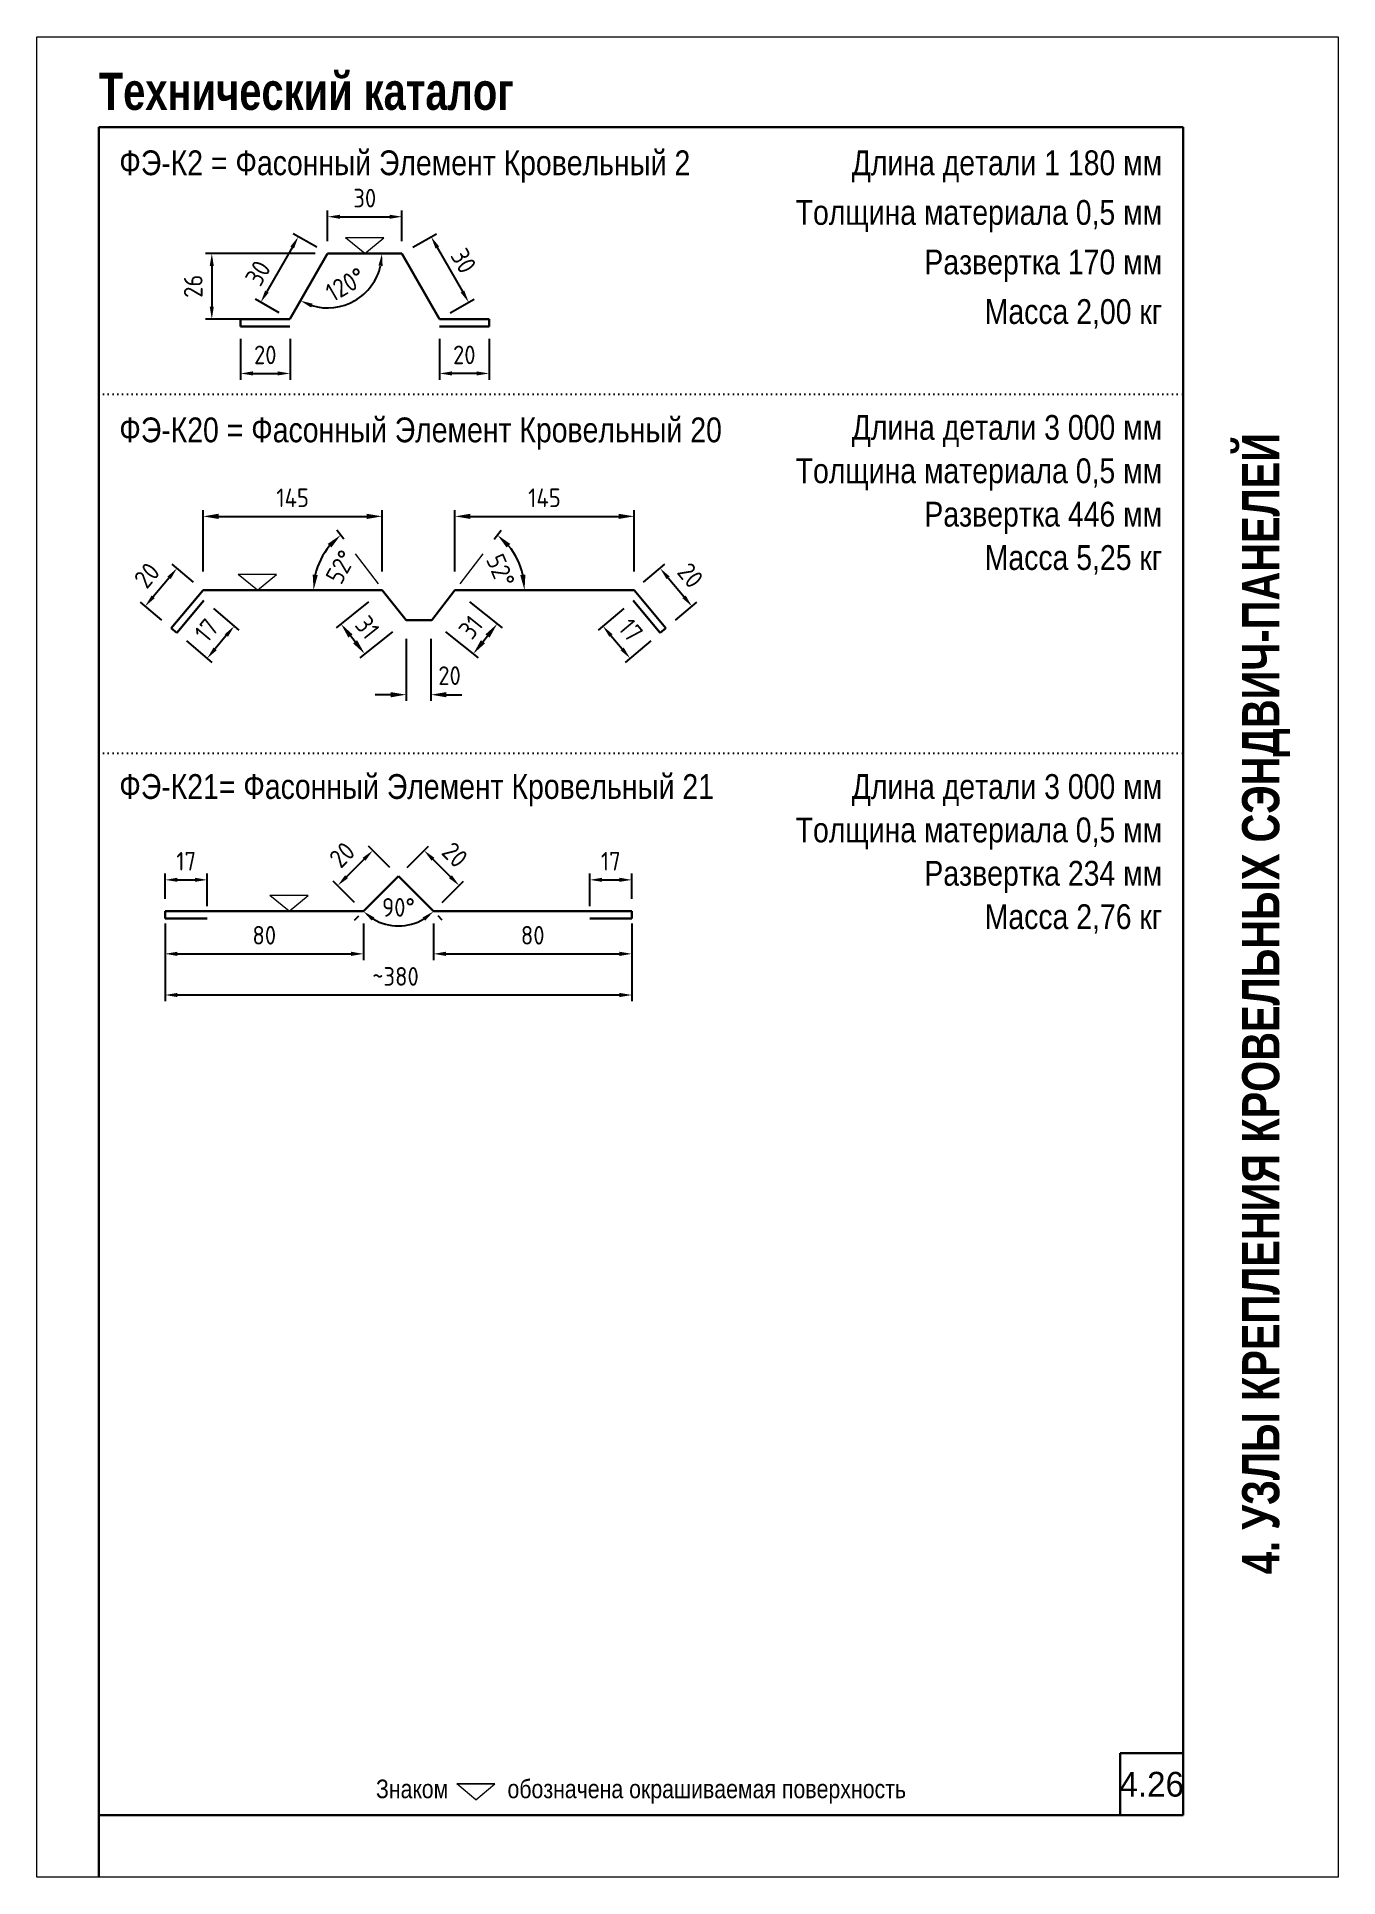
# Model space of a CAD drawing. Extents: x 5821 to 16321, y -13531 to 5774.
# Drawn here: x 11071 to 12121, y -13531 to -12046 of the extents above; entities that cross this region are included whole.
import ezdxf
from ezdxf.enums import TextEntityAlignment as Align

# ---------------------------------------------------------------- set-up
doc = ezdxf.new("R2010")
doc.units = 0
doc.header["$LTSCALE"] = 3
doc.linetypes.add('DOT2', pattern=[0.125, 0, -0.125])
doc.layers.get('0').update_dxf_attribs({"linetype": 'CONTINUOUS', "lineweight": 30})
doc.layers.get('DEFPOINTS').update_dxf_attribs({"linetype": 'CONTINUOUS'})
for name, color, linetype, lineweight in [('new_fill', 8, 'CONTINUOUS', 13), ('RAZMER', 7, 'CONTINUOUS', 9), ('Нащельники', 1, 'CONTINUOUS', 30)]:
    doc.layers.add(name, color=color, linetype=linetype, lineweight=lineweight)
doc.layers.add('Punktir', color=7, linetype='CONTINUOUS')
doc.styles.add('LOGO', font='HATTEN.TTF')
doc.styles.add('ROMANS', font='romans.shx', dxfattribs={"width": 0.85})
doc.styles.add('style1', font='ARIALN.TTF')
doc.styles.add('style2', font='impact.TTF')
doc.dimstyles.new('2.5', dxfattribs={"dimscale": 5, "dimtxt": 3, "dimasz": 2, "dimexe": 1, "dimexo": 2, "dimgap": 0, "dimtad": 0, "dimdec": 0, "dimlfac": 0.5, "dimzin": 9, "dimdsep": 46, "dimtxsty": 'ROMANS', "dimcen": -3, "dimdle": 1, "dimclrd": 256, "dimclre": 256, "dimclrt": 256, "dimadec": 0, "dimazin": 0, "dimtfac": 1, "dimtdec": 0, "dimtofl": 0, "dimtmove": 2, "dimatfit": 3, "dimfxl": 0, "dimtvp": 1, "dimtolj": 1, "dimtzin": 9, "dimarcsym": 0})
doc.dimstyles.new('5', dxfattribs={"dimscale": 5, "dimtxt": 3, "dimasz": 2.5, "dimexe": 1, "dimexo": 3, "dimgap": 0, "dimtad": 0, "dimdec": 0, "dimzin": 9, "dimdsep": 46, "dimtxsty": 'ROMANS', "dimblk2": 'OBLIQUE', "dimcen": -3, "dimdle": 1.5, "dimclrd": 256, "dimclre": 256, "dimclrt": 256, "dimadec": 0, "dimazin": 0, "dimtfac": 1, "dimtdec": 0, "dimtofl": 0, "dimtmove": 2, "dimatfit": 3, "dimfxl": 0, "dimtvp": 1, "dimtolj": 1, "dimtzin": 9, "dimarcsym": 0})

msp = doc.modelspace()

# ---------------------------------------------------------------- texts
at = {"style": 'style1'}
for s, p in [('ФЭ-К2 = Фасонный Элемент Кровельный 2', (11137.63, -12157.91)), ('ФЭ-К20 = Фасонный Элемент Кровельный 20', (11137.63, -12373.42)), ('ФЭ-К21= Фасонный Элемент Кровельный 21', (11137.63, -12661.19))]:
    msp.add_text(s, height=20, dxfattribs=at).set_placement(p)
for s, p in [('Длина детали 1 180 мм', (11979.09, -12157.91)), ('Толщина материала 0,5 мм', (11979.09, -12197.95)), ('Развертка 170 мм', (11979.09, -12237.93)), ('Масса 2,00 кг', (11979.09, -12277.93)), ('Длина детали 3 000 мм', (11979.09, -12371.42)), ('Толщина материала 0,5 мм', (11979.09, -12406.42)), ('Развертка 446 мм', (11979.09, -12441.42)), ('Масса 5,25 кг', (11979.09, -12476.42)), ('Длина детали 3 000 мм', (11979.09, -12661.19)), ('Толщина материала 0,5 мм', (11979.09, -12696.19)), ('Развертка 234 мм', (11979.09, -12731.19)), ('Масса 2,76 кг', (11979.09, -12766.19))]:
    msp.add_text(s, height=20, dxfattribs=at).set_placement(p, align=Align.RIGHT)
msp.add_text('Знаком          обозначена окрашиваемая поверхность', height=15, dxfattribs=at).set_placement((11558.59, -13467.5), align=Align.CENTER)
at = {"layer": 'new_fill', "style": 'style2'}
msp.add_text('Технический каталог', height=30, dxfattribs=at).set_placement((11121.1, -12105.19))
msp.add_text('4. УЗЛЫ КРЕПЛЕНИЯ КРОВЕЛЬНЫХ СЭНДВИЧ-ПАНЕЛЕЙ', height=30, rotation=90, dxfattribs=at).set_placement((12058.59, -12826.36), align=Align.MIDDLE_CENTER)
at = {"layer": 'new_fill', "style": 'LOGO'}
msp.add_text('4.26', height=20, dxfattribs=at).set_placement((11970.64, -13456.24), align=Align.MIDDLE_CENTER)

# ---------------------------------------------------------------- blocks, each defined once
blk = doc.blocks.new('*D1583')
at = {"layer": 'DEFPOINTS', "color": 0, "transparency": 16777216}
for p in [(11349.8, -12433.2), (11205.2, -12492.7), (11349.8, -12492.7)]:
    blk.add_point(p, dxfattribs=at)
at = {"layer": 'RAZMER', "lineweight": -2, "transparency": 16777216}
for p, q in [((11205.2, -12477.7), (11205.2, -12428.2)), ((11349.8, -12477.7), (11349.8, -12428.2)), ((11217.7, -12433.2), (11337.3, -12433.2))]:
    blk.add_line(p, q, dxfattribs=at)
at = {"layer": 'RAZMER', "transparency": 16777216}
for points in [[(11217.7, -12431.1), (11217.7, -12435.3), (11205.2, -12433.2)], [(11337.3, -12431.1), (11337.3, -12435.3), (11349.8, -12433.2)]]:
    blk.add_solid(points, dxfattribs=at)
at = {"layer": 'RAZMER', "transparency": 16777216, "insert": (11277.5, -12418.2), "char_height": 15, "attachment_point": 5, "style": 'ROMANS'}
blk.add_mtext('\\A1;145', dxfattribs=at)
blk = doc.blocks.new('_OBLIQUE')
at = {"color": 0, "linetype": 'ByBlock'}
blk.add_line((-0.5, -0.5), (0.5, 0.5), dxfattribs=at)
blk = doc.blocks.new('*D1584')
at = {"layer": 'DEFPOINTS', "color": 0, "transparency": 16777216}
for p in [(11553, -12433.2), (11408.5, -12492.7), (11553, -12492.7)]:
    blk.add_point(p, dxfattribs=at)
at = {"layer": 'RAZMER', "lineweight": -2, "transparency": 16777216}
for p, q in [((11408.5, -12477.7), (11408.5, -12428.2)), ((11553, -12477.7), (11553, -12428.2)), ((11421, -12433.2), (11540.5, -12433.2))]:
    blk.add_line(p, q, dxfattribs=at)
at = {"layer": 'RAZMER', "transparency": 16777216}
for points in [[(11421, -12431.1), (11421, -12435.3), (11408.5, -12433.2)], [(11540.5, -12431.1), (11540.5, -12435.3), (11553, -12433.2)]]:
    blk.add_solid(points, dxfattribs=at)
at = {"layer": 'RAZMER', "transparency": 16777216, "insert": (11480.7, -12418.2), "char_height": 15, "attachment_point": 5, "style": 'ROMANS'}
blk.add_mtext('\\A1;145', dxfattribs=at)
blk = doc.blocks.new('*D1585')
at = {"layer": 'DEFPOINTS', "color": 0, "transparency": 16777216}
for p in [(11408.5, -12492.7), (11389.1, -12516.9), (11442.6, -12519.9)]:
    blk.add_point(p, dxfattribs=at)
at = {"layer": 'RAZMER', "lineweight": -2, "transparency": 16777216}
for p, q in [((11420.2, -12502.1), (11446.5, -12523.1)), ((11400.9, -12526.3), (11427.2, -12547.3)), ((11431, -12534.4), (11434.8, -12529.7))]:
    blk.add_line(p, q, dxfattribs=at)
at = {"layer": 'RAZMER', "transparency": 16777216}
for points in [[(11429.4, -12533.1), (11432.7, -12535.7), (11423.2, -12544.2)], [(11433.1, -12528.4), (11436.4, -12531), (11442.6, -12519.9)]]:
    blk.add_solid(points, dxfattribs=at)
at = {"layer": 'RAZMER', "transparency": 16777216, "insert": (11421.2, -12522.7), "char_height": 15, "attachment_point": 5, "rotation": 51.417, "style": 'ROMANS'}
blk.add_mtext('\\A1;31', dxfattribs=at)
blk = doc.blocks.new('*D1586')
at = {"layer": 'DEFPOINTS', "color": 0, "transparency": 16777216}
for p in [(11369.1, -12516.9), (11389.1, -12516.9), (11369.1, -12577.1)]:
    blk.add_point(p, dxfattribs=at)
at = {"layer": 'RAZMER', "lineweight": -2, "transparency": 16777216}
for p, q in [((11369.1, -12531.9), (11369.1, -12582.1)), ((11389.1, -12531.9), (11389.1, -12582.1)), ((11356.6, -12577.1), (11344.1, -12577.1)), ((11401.6, -12577.1), (11414.1, -12577.1))]:
    blk.add_line(p, q, dxfattribs=at)
at = {"layer": 'RAZMER', "transparency": 16777216}
for points in [[(11356.6, -12575), (11356.6, -12579.2), (11369.1, -12577.1)], [(11401.6, -12575), (11401.6, -12579.2), (11389.1, -12577.1)]]:
    blk.add_solid(points, dxfattribs=at)
at = {"layer": 'RAZMER', "transparency": 16777216, "insert": (11404.1, -12561.7), "char_height": 15, "attachment_point": 5, "style": 'ROMANS'}
blk.add_mtext('\\A1;20', dxfattribs=at)
blk = doc.blocks.new('*D1587')
at = {"layer": 'DEFPOINTS', "color": 0, "transparency": 16777216}
for p in [(11553, -12492.7), (11599.7, -12505.8), (11578.7, -12523.4)]:
    blk.add_point(p, dxfattribs=at)
at = {"layer": 'RAZMER', "lineweight": -2, "transparency": 16777216}
for p, q in [((11560.7, -12486.3), (11577.9, -12471.9)), ((11580.5, -12482.8), (11593.3, -12498.1)), ((11586.4, -12516.9), (11603.6, -12502.5))]:
    blk.add_line(p, q, dxfattribs=at)
at = {"layer": 'RAZMER', "transparency": 16777216}
for points in [[(11581.7, -12481.7), (11579.2, -12483.8), (11574, -12475.1)], [(11594.6, -12497), (11592, -12499.2), (11599.7, -12505.8)]]:
    blk.add_solid(points, dxfattribs=at)
at = {"layer": 'RAZMER', "transparency": 16777216, "insert": (11598.4, -12480.8), "char_height": 15, "attachment_point": 5, "rotation": 310, "style": 'ROMANS'}
blk.add_mtext('\\A1;20', dxfattribs=at)
blk = doc.blocks.new('*D1588')
at = {"layer": 'DEFPOINTS', "color": 0, "transparency": 16777216}
for p in [(11552.3, -12501.2), (11574.1, -12527.2), (11549.7, -12547.7)]:
    blk.add_point(p, dxfattribs=at)
at = {"layer": 'RAZMER', "lineweight": -2, "transparency": 16777216}
for p, q in [((11544.6, -12507.6), (11524, -12524.9)), ((11534.3, -12529.4), (11543.3, -12540.1)), ((11566.5, -12533.7), (11545.9, -12551))]:
    blk.add_line(p, q, dxfattribs=at)
at = {"layer": 'RAZMER', "transparency": 16777216}
for points in [[(11535.6, -12528.3), (11533, -12530.4), (11527.8, -12521.7)], [(11544.6, -12539), (11542, -12541.2), (11549.7, -12547.7)]]:
    blk.add_solid(points, dxfattribs=at)
at = {"layer": 'RAZMER', "transparency": 16777216, "insert": (11550.3, -12525.1), "char_height": 15, "attachment_point": 5, "rotation": 310, "style": 'ROMANS'}
blk.add_mtext('\\A1;17', dxfattribs=at)
blk = doc.blocks.new('*D1589')
at = {"layer": 'DEFPOINTS', "color": 0, "transparency": 16777216}
for p in [(11205.2, -12492.7), (11158.5, -12505.8), (11179.5, -12523.4)]:
    blk.add_point(p, dxfattribs=at)
at = {"layer": 'RAZMER', "lineweight": -2, "transparency": 16777216}
for p, q in [((11197.6, -12486.3), (11180.4, -12471.9)), ((11177.8, -12482.8), (11165, -12498.1)), ((11171.9, -12516.9), (11154.7, -12502.5))]:
    blk.add_line(p, q, dxfattribs=at)
at = {"layer": 'RAZMER', "transparency": 16777216}
for points in [[(11176.5, -12481.7), (11179.1, -12483.8), (11184.2, -12475.1)], [(11163.7, -12497), (11166.2, -12499.2), (11158.5, -12505.8)]]:
    blk.add_solid(points, dxfattribs=at)
at = {"layer": 'RAZMER', "transparency": 16777216, "insert": (11159.9, -12480.8), "char_height": 15, "attachment_point": 5, "rotation": 50, "style": 'ROMANS'}
blk.add_mtext('\\A1;20', dxfattribs=at)
blk = doc.blocks.new('*D1590')
at = {"layer": 'DEFPOINTS', "color": 0, "transparency": 16777216}
for p in [(11206, -12501.2), (11184.1, -12527.2), (11208.6, -12547.7)]:
    blk.add_point(p, dxfattribs=at)
at = {"layer": 'RAZMER', "lineweight": -2, "transparency": 16777216}
for p, q in [((11213.6, -12507.6), (11234.2, -12524.9)), ((11224, -12529.4), (11215, -12540.1)), ((11191.8, -12533.7), (11212.4, -12551))]:
    blk.add_line(p, q, dxfattribs=at)
at = {"layer": 'RAZMER', "transparency": 16777216}
for points in [[(11222.7, -12528.3), (11225.3, -12530.4), (11230.4, -12521.7)], [(11213.7, -12539), (11216.3, -12541.2), (11208.6, -12547.7)]]:
    blk.add_solid(points, dxfattribs=at)
at = {"layer": 'RAZMER', "transparency": 16777216, "insert": (11208, -12525.1), "char_height": 15, "attachment_point": 5, "rotation": 50, "style": 'ROMANS'}
blk.add_mtext('\\A1;17', dxfattribs=at)
blk = doc.blocks.new('*D1591')
at = {"layer": 'DEFPOINTS', "color": 0, "transparency": 16777216}
for p in [(11431.1, -12463.4), (11454.5, -12460.6), (11412.4, -12487.6), (11408.5, -12492.7), (11553, -12492.7)]:
    blk.add_point(p, dxfattribs=at)
at = {"layer": 'RAZMER', "lineweight": -2, "transparency": 16777216}
blk.add_line((11440.2, -12451.5), (11445.7, -12444.3), dxfattribs=at)
blk.add_arc((11408.5, -12492.7), 56.1, 12.7851, 39.6318, dxfattribs=at)
at = {"layer": 'RAZMER', "transparency": 16777216}
for points in [[(11450.2, -12458.4), (11453.1, -12455.4), (11442.7, -12448.2)], [(11465.3, -12480.1), (11461.1, -12480.5), (11464.6, -12492.7)]]:
    blk.add_solid(points, dxfattribs=at)
at = {"layer": 'RAZMER', "transparency": 16777216, "insert": (11445.3, -12477), "char_height": 15, "attachment_point": 5, "rotation": 293.0837, "style": 'ROMANS'}
blk.add_mtext('\\A1;52°', dxfattribs=at)
blk = doc.blocks.new('*D1592')
at = {"layer": 'DEFPOINTS', "color": 0, "transparency": 16777216}
for p in [(11327.9, -12463.4), (11297, -12475.9), (11346.5, -12487.6), (11205.9, -12492.7), (11350.5, -12492.7)]:
    blk.add_point(p, dxfattribs=at)
at = {"layer": 'RAZMER', "lineweight": -2, "transparency": 16777216}
blk.add_line((11318.7, -12451.5), (11313.2, -12444.3), dxfattribs=at)
blk.add_arc((11350.5, -12492.7), 56.1, 140.3682, 167.2149, dxfattribs=at)
at = {"layer": 'RAZMER', "transparency": 16777216}
for points in [[(11305.8, -12455.4), (11308.7, -12458.4), (11316.3, -12448.2)], [(11297.8, -12480.5), (11293.7, -12480.1), (11294.4, -12492.7)]]:
    blk.add_solid(points, dxfattribs=at)
at = {"layer": 'RAZMER', "transparency": 16777216, "insert": (11316.3, -12474), "char_height": 15, "attachment_point": 5, "rotation": 61.2671, "style": 'ROMANS'}
blk.add_mtext('\\A1;52°', dxfattribs=at)
blk = doc.blocks.new('*D1593')
at = {"layer": 'DEFPOINTS', "color": 0, "transparency": 16777216}
for p in [(11350.5, -12492.7), (11369.8, -12516.9), (11316.4, -12519.9)]:
    blk.add_point(p, dxfattribs=at)
at = {"layer": 'RAZMER', "lineweight": -2, "transparency": 16777216}
for p, q in [((11338.8, -12502.1), (11312.5, -12523.1)), ((11327.9, -12534.4), (11324.2, -12529.7)), ((11358.1, -12526.3), (11331.8, -12547.3))]:
    blk.add_line(p, q, dxfattribs=at)
at = {"layer": 'RAZMER', "transparency": 16777216}
for points in [[(11325.8, -12528.4), (11322.5, -12531), (11316.4, -12519.9)], [(11329.5, -12533.1), (11326.3, -12535.7), (11335.7, -12544.2)]]:
    blk.add_solid(points, dxfattribs=at)
at = {"layer": 'RAZMER', "transparency": 16777216, "insert": (11337.8, -12522.7), "char_height": 15, "attachment_point": 5, "rotation": 308.583, "style": 'ROMANS'}
blk.add_mtext('\\A1;31', dxfattribs=at)
blk = doc.blocks.new('*D1594')
at = {"layer": 'DEFPOINTS', "color": 0, "transparency": 16777216}
for p in [(11208.6, -12726.5), (11174.6, -12751.8), (11208.6, -12757.8)]:
    blk.add_point(p, dxfattribs=at)
at = {"layer": 'RAZMER', "lineweight": -2, "transparency": 16777216}
for p, q in [((11174.6, -12741.8), (11174.6, -12721.5)), ((11208.6, -12747.8), (11208.6, -12721.5)), ((11184.6, -12726.5), (11198.6, -12726.5))]:
    blk.add_line(p, q, dxfattribs=at)
at = {"layer": 'RAZMER', "transparency": 16777216}
for points in [[(11184.6, -12724.8), (11184.6, -12728.1), (11174.6, -12726.5)], [(11198.6, -12724.8), (11198.6, -12728.1), (11208.6, -12726.5)]]:
    blk.add_solid(points, dxfattribs=at)
at = {"layer": 'RAZMER', "transparency": 16777216, "insert": (11191.6, -12711.5), "char_height": 15, "attachment_point": 5, "style": 'ROMANS'}
blk.add_mtext('\\A1;17', dxfattribs=at)
blk = doc.blocks.new('*D1595')
at = {"layer": 'DEFPOINTS', "color": 0, "transparency": 16777216}
for p in [(11174.6, -12751.8), (11334.6, -12751.8), (11334.6, -12786.2)]:
    blk.add_point(p, dxfattribs=at)
at = {"layer": 'RAZMER', "lineweight": -2, "transparency": 16777216}
for p, q in [((11174.6, -12761.8), (11174.6, -12791.2)), ((11334.6, -12761.8), (11334.6, -12791.2)), ((11184.6, -12786.2), (11324.6, -12786.2))]:
    blk.add_line(p, q, dxfattribs=at)
at = {"layer": 'RAZMER', "transparency": 16777216}
for points in [[(11184.6, -12784.5), (11184.6, -12787.9), (11174.6, -12786.2)], [(11324.6, -12784.5), (11324.6, -12787.9), (11334.6, -12786.2)]]:
    blk.add_solid(points, dxfattribs=at)
at = {"layer": 'RAZMER', "transparency": 16777216, "insert": (11254.6, -12771.2), "char_height": 15, "attachment_point": 5, "style": 'ROMANS'}
blk.add_mtext('\\A1;80', dxfattribs=at)
blk = doc.blocks.new('*D1596')
at = {"layer": 'DEFPOINTS', "color": 0, "transparency": 16777216}
for p in [(11342.2, -12702.8), (11362.9, -12723.5), (11334.6, -12751.8)]:
    blk.add_point(p, dxfattribs=at)
at = {"layer": 'RAZMER', "lineweight": -2, "transparency": 16777216}
for p, q in [((11320.9, -12724), (11335.1, -12709.9)), ((11355.8, -12716.4), (11338.6, -12699.3)), ((11327.5, -12744.7), (11310.3, -12727.5))]:
    blk.add_line(p, q, dxfattribs=at)
at = {"layer": 'RAZMER', "transparency": 16777216}
for points in [[(11333.9, -12708.7), (11336.3, -12711), (11342.2, -12702.8)], [(11319.8, -12722.8), (11322.1, -12725.2), (11313.9, -12731.1)]]:
    blk.add_solid(points, dxfattribs=at)
at = {"layer": 'RAZMER', "transparency": 16777216, "insert": (11317.4, -12706.3), "char_height": 15, "attachment_point": 5, "rotation": 45, "style": 'ROMANS'}
blk.add_mtext('\\A1;20', dxfattribs=at)
blk = doc.blocks.new('*D1597')
at = {"layer": 'DEFPOINTS', "color": 0, "transparency": 16777216}
for p in [(11362.9, -12723.5), (11362.9, -12723.5), (11334.6, -12751.8), (11391.2, -12751.8), (11352.5, -12762.3)]:
    blk.add_point(p, dxfattribs=at)
at = {"layer": 'RAZMER', "lineweight": -2, "transparency": 16777216}
for p, q in [((11327.5, -12758.9), (11330.9, -12755.5)), ((11398.2, -12758.9), (11394.8, -12755.5))]:
    blk.add_line(p, q, dxfattribs=at)
blk.add_arc((11362.9, -12723.5), 40.2, 239.2952, 300.7048, dxfattribs=at)
at = {"layer": 'RAZMER', "transparency": 16777216}
for points in [[(11341.3, -12759.4), (11343.4, -12756.8), (11334.5, -12751.9)], [(11382.4, -12756.8), (11384.4, -12759.4), (11391.3, -12751.9)]]:
    blk.add_solid(points, dxfattribs=at)
at = {"layer": 'RAZMER', "transparency": 16777216, "insert": (11362.9, -12748.7), "char_height": 15, "attachment_point": 5, "style": 'ROMANS'}
blk.add_mtext('\\A1;90°', dxfattribs=at)
blk = doc.blocks.new('*D1598')
at = {"layer": 'DEFPOINTS', "color": 0, "transparency": 16777216}
for p in [(11551.2, -12726.5), (11551.2, -12751.8), (11517.2, -12757.8)]:
    blk.add_point(p, dxfattribs=at)
at = {"layer": 'RAZMER', "lineweight": -2, "transparency": 16777216}
for p, q in [((11517.2, -12747.8), (11517.2, -12721.5)), ((11551.2, -12741.8), (11551.2, -12721.5)), ((11527.2, -12726.5), (11541.2, -12726.5))]:
    blk.add_line(p, q, dxfattribs=at)
at = {"layer": 'RAZMER', "transparency": 16777216}
for points in [[(11527.2, -12724.8), (11527.2, -12728.1), (11517.2, -12726.5)], [(11541.2, -12724.8), (11541.2, -12728.1), (11551.2, -12726.5)]]:
    blk.add_solid(points, dxfattribs=at)
at = {"layer": 'RAZMER', "transparency": 16777216, "insert": (11534.2, -12711.5), "char_height": 15, "attachment_point": 5, "style": 'ROMANS'}
blk.add_mtext('\\A1;17', dxfattribs=at)
blk = doc.blocks.new('*D1599')
at = {"layer": 'DEFPOINTS', "color": 0, "transparency": 16777216}
for p in [(11391.2, -12751.8), (11551.2, -12751.8), (11551.2, -12786.2)]:
    blk.add_point(p, dxfattribs=at)
at = {"layer": 'RAZMER', "lineweight": -2, "transparency": 16777216}
for p, q in [((11391.2, -12761.8), (11391.2, -12791.2)), ((11551.2, -12761.8), (11551.2, -12791.2)), ((11401.2, -12786.2), (11541.2, -12786.2))]:
    blk.add_line(p, q, dxfattribs=at)
at = {"layer": 'RAZMER', "transparency": 16777216}
for points in [[(11401.2, -12784.5), (11401.2, -12787.9), (11391.2, -12786.2)], [(11541.2, -12784.5), (11541.2, -12787.9), (11551.2, -12786.2)]]:
    blk.add_solid(points, dxfattribs=at)
at = {"layer": 'RAZMER', "transparency": 16777216, "insert": (11471.2, -12771.2), "char_height": 15, "attachment_point": 5, "style": 'ROMANS'}
blk.add_mtext('\\A1;80', dxfattribs=at)
blk = doc.blocks.new('*D1600')
at = {"layer": 'DEFPOINTS', "color": 0, "transparency": 16777216}
for p in [(11174.6, -12757.8), (11551.2, -12757.8), (11551.2, -12819.4)]:
    blk.add_point(p, dxfattribs=at)
at = {"layer": 'RAZMER', "lineweight": -2, "transparency": 16777216}
for p, q in [((11174.6, -12767.8), (11174.6, -12824.4)), ((11551.2, -12767.8), (11551.2, -12824.4)), ((11184.6, -12819.4), (11541.2, -12819.4))]:
    blk.add_line(p, q, dxfattribs=at)
at = {"layer": 'RAZMER', "transparency": 16777216}
for points in [[(11184.6, -12817.7), (11184.6, -12821.1), (11174.6, -12819.4)], [(11541.2, -12817.7), (11541.2, -12821.1), (11551.2, -12819.4)]]:
    blk.add_solid(points, dxfattribs=at)
at = {"layer": 'RAZMER', "transparency": 16777216, "insert": (11360.5, -12804.4), "char_height": 15, "attachment_point": 5, "style": 'ROMANS'}
blk.add_mtext('\\A1;~{\\Fromans.shx|c204;38}0', dxfattribs=at)
blk = doc.blocks.new('*D1601')
at = {"layer": 'DEFPOINTS', "color": 0, "transparency": 16777216}
for p in [(11383.6, -12702.8), (11362.9, -12723.5), (11391.2, -12751.8)]:
    blk.add_point(p, dxfattribs=at)
at = {"layer": 'RAZMER', "lineweight": -2, "transparency": 16777216}
for p, q in [((11370, -12716.4), (11387.2, -12699.3)), ((11404.8, -12724), (11390.7, -12709.9)), ((11398.2, -12744.7), (11415.4, -12727.5))]:
    blk.add_line(p, q, dxfattribs=at)
at = {"layer": 'RAZMER', "transparency": 16777216}
for points in [[(11391.9, -12708.7), (11389.5, -12711), (11383.6, -12702.8)], [(11406, -12722.8), (11403.7, -12725.2), (11411.9, -12731.1)]]:
    blk.add_solid(points, dxfattribs=at)
at = {"layer": 'RAZMER', "transparency": 16777216, "insert": (11408.4, -12706.3), "char_height": 15, "attachment_point": 5, "rotation": 315, "style": 'ROMANS'}
blk.add_mtext('\\A1;20', dxfattribs=at)
blk = doc.blocks.new('*D1602')
at = {"layer": 'DEFPOINTS', "color": 0, "transparency": 16777216}
for p in [(11235.4, -12280), (11275.4, -12280), (11275.4, -12317.9)]:
    blk.add_point(p, dxfattribs=at)
at = {"layer": 'RAZMER', "lineweight": -2, "transparency": 16777216}
for p, q in [((11235.4, -12290), (11235.4, -12322.9)), ((11275.4, -12290), (11275.4, -12322.9)), ((11245.4, -12317.9), (11265.4, -12317.9))]:
    blk.add_line(p, q, dxfattribs=at)
at = {"layer": 'RAZMER', "transparency": 16777216}
for points in [[(11245.4, -12316.2), (11245.4, -12319.5), (11235.4, -12317.9)], [(11265.4, -12316.2), (11265.4, -12319.5), (11275.4, -12317.9)]]:
    blk.add_solid(points, dxfattribs=at)
at = {"layer": 'RAZMER', "transparency": 16777216, "insert": (11255.4, -12302.9), "char_height": 15, "attachment_point": 5, "style": 'ROMANS'}
blk.add_mtext('\\A1;20', dxfattribs=at)
blk = doc.blocks.new('*D1606')
at = {"layer": 'DEFPOINTS', "color": 0, "transparency": 16777216}
for p in [(11305.7, -12221.1), (11251.8, -12260.5), (11275.4, -12274)]:
    blk.add_point(p, dxfattribs=at)
at = {"layer": 'RAZMER', "lineweight": -2, "transparency": 16777216}
for p, q in [((11297, -12216.1), (11277.8, -12205.1)), ((11277.1, -12216.3), (11256.8, -12251.8)), ((11266.7, -12269), (11247.5, -12258))]:
    blk.add_line(p, q, dxfattribs=at)
at = {"layer": 'RAZMER', "transparency": 16777216}
for points in [[(11275.7, -12215.4), (11278.6, -12217.1), (11282.1, -12207.6)], [(11255.3, -12251), (11258.2, -12252.6), (11251.8, -12260.5)]]:
    blk.add_solid(points, dxfattribs=at)
at = {"layer": 'RAZMER', "transparency": 16777216, "insert": (11249.5, -12236.9), "char_height": 15, "attachment_point": 5, "rotation": 60.1883, "style": 'ROMANS'}
blk.add_mtext('\\A1;30', dxfattribs=at)
blk = doc.blocks.new('*D1603')
at = {"layer": 'DEFPOINTS', "color": 0, "transparency": 16777216}
for p in [(11365.7, -12191.4), (11305.7, -12221.1), (11365.7, -12221.1)]:
    blk.add_point(p, dxfattribs=at)
at = {"layer": 'RAZMER', "lineweight": -2, "transparency": 16777216}
for p, q in [((11305.7, -12211.1), (11305.7, -12186.4)), ((11315.7, -12191.4), (11355.7, -12191.4)), ((11365.7, -12211.1), (11365.7, -12186.4))]:
    blk.add_line(p, q, dxfattribs=at)
at = {"layer": 'RAZMER', "transparency": 16777216}
for points in [[(11315.7, -12189.8), (11315.7, -12193.1), (11305.7, -12191.4)], [(11355.7, -12189.8), (11355.7, -12193.1), (11365.7, -12191.4)]]:
    blk.add_solid(points, dxfattribs=at)
at = {"layer": 'RAZMER', "transparency": 16777216, "insert": (11335.7, -12176.4), "char_height": 15, "attachment_point": 5, "style": 'ROMANS'}
blk.add_mtext('\\A1;30', dxfattribs=at)
blk = doc.blocks.new('*D1607')
at = {"layer": 'DEFPOINTS', "color": 0, "transparency": 16777216}
for p in [(11305.7, -12221.1), (11212.3, -12274), (11275.4, -12274)]:
    blk.add_point(p, dxfattribs=at)
at = {"layer": 'RAZMER', "lineweight": -2, "transparency": 16777216}
for p, q in [((11295.7, -12221.1), (11207.3, -12221.1)), ((11212.3, -12231.1), (11212.3, -12264)), ((11265.4, -12274), (11207.3, -12274))]:
    blk.add_line(p, q, dxfattribs=at)
at = {"layer": 'RAZMER', "transparency": 16777216}
for points in [[(11210.6, -12231.1), (11213.9, -12231.1), (11212.3, -12221.1)], [(11210.6, -12264), (11213.9, -12264), (11212.3, -12274)]]:
    blk.add_solid(points, dxfattribs=at)
at = {"layer": 'RAZMER', "transparency": 16777216, "insert": (11197.3, -12247.5), "char_height": 15, "attachment_point": 5, "rotation": 90, "style": 'ROMANS'}
blk.add_mtext('\\A1;26', dxfattribs=at)
blk = doc.blocks.new('*D1604')
at = {"layer": 'DEFPOINTS', "color": 0, "transparency": 16777216}
for p in [(11305.7, -12221.1), (11305.7, -12221.1), (11359.7, -12221.1), (11313.4, -12264.3), (11275.4, -12274)]:
    blk.add_point(p, dxfattribs=at)
at = {"layer": 'RAZMER', "lineweight": -2, "transparency": 16777216}
blk.add_arc((11305.7, -12221.1), 43.9, 253.2534, 346.9349, dxfattribs=at)
at = {"layer": 'RAZMER', "transparency": 16777216}
for points in [[(11346.8, -12230.8), (11350.1, -12231.2), (11349.6, -12221.1)], [(11292.4, -12264.7), (11293.7, -12261.6), (11283.8, -12259.2)]]:
    blk.add_solid(points, dxfattribs=at)
at = {"layer": 'RAZMER', "transparency": 16777216, "insert": (11320.2, -12246.1), "char_height": 15, "attachment_point": 5, "rotation": 30.0942, "style": 'ROMANS'}
blk.add_mtext('\\A1;120°', dxfattribs=at)
blk = doc.blocks.new('*D1605')
at = {"layer": 'DEFPOINTS', "color": 0, "transparency": 16777216}
for p in [(11365.7, -12221.1), (11419.6, -12260.5), (11396, -12274)]:
    blk.add_point(p, dxfattribs=at)
at = {"layer": 'RAZMER', "lineweight": -2, "transparency": 16777216}
for p, q in [((11374.4, -12216.1), (11393.6, -12205.1)), ((11394.2, -12216.3), (11414.6, -12251.8)), ((11404.7, -12269), (11423.9, -12258))]:
    blk.add_line(p, q, dxfattribs=at)
at = {"layer": 'RAZMER', "transparency": 16777216}
for points in [[(11395.7, -12215.4), (11392.8, -12217.1), (11389.2, -12207.6)], [(11416, -12251), (11413.1, -12252.6), (11419.6, -12260.5)]]:
    blk.add_solid(points, dxfattribs=at)
at = {"layer": 'RAZMER', "transparency": 16777216, "insert": (11415.4, -12227), "char_height": 15, "attachment_point": 5, "rotation": 299.8117, "style": 'ROMANS'}
blk.add_mtext('\\A1;30', dxfattribs=at)
blk = doc.blocks.new('*D1608')
at = {"layer": 'DEFPOINTS', "color": 0, "transparency": 16777216}
for p in [(11396, -12280), (11436, -12280), (11396, -12317.9)]:
    blk.add_point(p, dxfattribs=at)
at = {"layer": 'RAZMER', "lineweight": -2, "transparency": 16777216}
for p, q in [((11396, -12290), (11396, -12322.9)), ((11436, -12290), (11436, -12322.9)), ((11426, -12317.9), (11406, -12317.9))]:
    blk.add_line(p, q, dxfattribs=at)
at = {"layer": 'RAZMER', "transparency": 16777216}
for points in [[(11406, -12316.2), (11406, -12319.5), (11396, -12317.9)], [(11426, -12316.2), (11426, -12319.5), (11436, -12317.9)]]:
    blk.add_solid(points, dxfattribs=at)
at = {"layer": 'RAZMER', "transparency": 16777216, "insert": (11416, -12302.9), "char_height": 15, "attachment_point": 5, "style": 'ROMANS'}
blk.add_mtext('\\A1;20', dxfattribs=at)

# ---------------------------------------------------------------- dimensions: what is measured, and where the dimension line sits
at = {"layer": 'RAZMER'}
for base, p1, p2, dimstyle, picture, middle in [((11365.67, -12191.45), (11305.67, -12221.09), (11365.67, -12221.09), '2.5', '*D1603', (11335.67, -12176.45)), ((11275.36, -12317.87), (11235.36, -12279.99), (11275.36, -12279.99), '2.5', '*D1602', (11255.36, -12302.87)), ((11349.81, -12433.2), (11205.24, -12492.73), (11349.81, -12492.73), '5', '*D1583', (11277.52, -12418.2)), ((11553.03, -12433.2), (11408.45, -12492.73), (11553.03, -12492.73), '5', '*D1584', (11480.74, -12418.2)), ((11208.6, -12726.45), (11174.6, -12751.8), (11208.6, -12757.8), '2.5', '*D1594', (11191.6, -12711.45)), ((11551.17, -12726.45), (11517.17, -12757.8), (11551.17, -12751.8), '2.5', '*D1598', (11534.17, -12711.45)), ((11334.6, -12786.21), (11174.6, -12751.8), (11334.6, -12751.8), '2.5', '*D1595', (11254.6, -12771.21)), ((11551.17, -12786.21), (11391.17, -12751.8), (11551.17, -12751.8), '2.5', '*D1599', (11471.17, -12771.21))]:
    dim = msp.add_linear_dim(base=base, p1=p1, p2=p2, dimstyle=dimstyle, dxfattribs=at)
    dim.commit()
    dim.dimension.update_dxf_attribs({"geometry": picture, "text_midpoint": middle})
dim = msp.add_linear_dim(base=(11251.79, -12260.48), p1=(11305.67, -12221.09), p2=(11275.36, -12273.99), angle=240.1883, dimstyle='2.5', override={"dimlfac": 0.5, "dimtxsty": 'ROMANS', "dimsah": 1, "dimtolj": 1}, dxfattribs=at)
dim.commit()
dim.dimension.update_dxf_attribs({"geometry": '*D1606', "text_midpoint": (11249.55, -12236.88), "dimtype": 161})
dim = msp.add_linear_dim(base=(11419.56, -12260.48), p1=(11365.67, -12221.09), p2=(11395.99, -12273.99), angle=299.8117, dimstyle='2.5', dxfattribs=at)
dim.commit()
dim.dimension.update_dxf_attribs({"geometry": '*D1605', "text_midpoint": (11415.44, -12227.01), "dimtype": 161})
for base, p1, p2, angle, picture, middle in [((11212.28, -12273.99), (11305.67, -12221.09), (11275.36, -12273.99), 90, '*D1607', (11197.28, -12247.54)), ((11395.99, -12317.87), (11435.99, -12279.99), (11395.99, -12279.99), 180, '*D1608', (11415.99, -12302.87))]:
    dim = msp.add_linear_dim(base=base, p1=p1, p2=p2, angle=angle, dimstyle='2.5', override={"dimlfac": 0.5, "dimtxsty": 'ROMANS', "dimsah": 1, "dimtolj": 1}, dxfattribs=at)
    dim.commit()
    dim.dimension.update_dxf_attribs({"geometry": picture, "text_midpoint": middle})
for base, line1, line2, picture, middle in [((11313.4, -12264.35), ((11275.36, -12273.99), (11305.67, -12221.09)), ((11305.67, -12221.09), (11359.67, -12221.09)), '*D1604', (11320.19, -12246.13)), ((11352.49, -12762.33), ((11391.17, -12751.8), (11362.89, -12723.52)), ((11334.6, -12751.8), (11362.89, -12723.52)), '*D1597', (11362.89, -12748.7))]:
    dim = msp.add_angular_dim_2l(base=base, line1=line1, line2=line2, dimstyle='2.5', dxfattribs=at)
    dim.commit()
    dim.dimension.update_dxf_attribs({"geometry": picture, "text_midpoint": middle})
for base, line1, line2, picture, middle in [((11296.95, -12475.88), ((11205.92, -12492.73), (11350.5, -12492.73)), ((11327.89, -12463.36), (11346.53, -12487.58)), '*D1592', (11316.3, -12473.99)), ((11454.47, -12460.58), ((11553.03, -12492.73), (11408.45, -12492.73)), ((11431.06, -12463.36), (11412.42, -12487.58)), '*D1591', (11445.31, -12477.02))]:
    dim = msp.add_angular_dim_2l(base=base, line1=line1, line2=line2, dimstyle='5', dxfattribs=at)
    dim.commit()
    dim.dimension.update_dxf_attribs({"geometry": picture, "text_midpoint": middle, "dimtype": 162})
for p1, p2, distance, dimstyle, picture, middle in [((11205.24, -12492.73), (11179.52, -12523.38), -27.42, '2.5', '*D1589', (11159.89, -12480.79)), ((11553.03, -12492.73), (11578.74, -12523.38), 27.42, '2.5', '*D1587', (11598.38, -12480.79)), ((11205.98, -12501.19), (11184.12, -12527.23), 31.91, '2.5', '*D1590', (11208, -12525.08)), ((11369.82, -12516.95), (11350.5, -12492.73), 43.64, '5', '*D1593', (11337.77, -12522.7)), ((11389.13, -12516.95), (11408.45, -12492.73), -43.64, '5', '*D1585', (11421.18, -12522.7)), ((11552.29, -12501.19), (11574.15, -12527.23), -31.91, '2.5', '*D1588', (11550.27, -12525.08)), ((11334.6, -12751.8), (11362.89, -12723.52), 29.31, '2.5', '*D1596', (11317.41, -12706.32)), ((11391.17, -12751.8), (11362.89, -12723.52), -29.31, '2.5', '*D1601', (11408.37, -12706.32))]:
    dim = msp.add_aligned_dim(p1=p1, p2=p2, distance=distance, dimstyle=dimstyle, dxfattribs=at)
    dim.commit()
    dim.dimension.update_dxf_attribs({"geometry": picture, "text_midpoint": middle})
dim = msp.add_linear_dim(base=(11369.13, -12577.13), p1=(11389.13, -12516.95), p2=(11369.13, -12516.95), dimstyle='5', dxfattribs=at)
dim.commit()
dim.dimension.update_dxf_attribs({"geometry": '*D1586', "text_midpoint": (11404.12, -12561.66), "dimtype": 160})
dim = msp.add_linear_dim(base=(11551.17, -12819.4), p1=(11174.6, -12757.8), p2=(11551.17, -12757.8), text='~{\\Fromans.shx|c204;38}0', dimstyle='2.5', dxfattribs=at)
dim.commit()
dim.dimension.update_dxf_attribs({"geometry": '*D1600', "text_midpoint": (11360.54, -12804.4), "dimtype": 160})

# ---------------------------------------------------------------- linework, layer by layer
at = {"color": 1}
for p, q in [((11121.09, -12119.09), (11996.09, -12119.09)), ((11121.09, -12119.09), (11121.09, -13531.24)), ((11996.09, -12119.09), (11996.09, -13481.24)), ((11945.18, -13431.24), (11996.09, -13431.24)), ((11945.18, -13431.24), (11945.18, -13481.24)), ((11996.09, -13481.24), (11121.09, -13481.24))]:
    msp.add_line(p, q, dxfattribs=at)
at = {"layer": 'Punktir', "linetype": 'DOT2', "ltscale": 10}
for p, q in [((11121.09, -12334.61), (11996.09, -12334.61)), ((11121.09, -12624.37), (11996.09, -12624.37))]:
    msp.add_line(p, q, dxfattribs=at)
at = {"layer": 'RAZMER'}
for p, q in [((11351.07, -12208.43), (11320.28, -12208.43)), ((11335.67, -12221.09), (11320.28, -12208.43)), ((11335.67, -12221.09), (11351.07, -12208.43)), ((11327.89, -12463.36), (11346.53, -12487.58)), ((11431.06, -12463.36), (11412.42, -12487.58)), ((11264.47, -12480.08), (11233.68, -12480.08)), ((11249.08, -12492.73), (11233.68, -12480.08)), ((11249.08, -12492.73), (11264.47, -12480.08)), ((11274.6, -12751.8), (11259.21, -12739.14)), ((11290, -12739.14), (11259.21, -12739.14)), ((11274.6, -12751.8), (11290, -12739.14)), ((11425.29, -13468.69), (11409.89, -13456.03)), ((11440.68, -13456.03), (11409.89, -13456.03)), ((11425.29, -13468.69), (11409.89, -13456.03)), ((11409.89, -13456.03), (11440.68, -13456.03)), ((11425.29, -13468.69), (11440.68, -13456.03)), ((11425.29, -13468.69), (11440.68, -13456.03))]:
    msp.add_line(p, q, dxfattribs=at)
msp.add_lwpolyline([(11071.09, -12046.24), (12121.09, -12046.24), (12121.09, -13531.24), (11071.09, -13531.24)], close=True, dxfattribs=at)
at = {"layer": 'Нащельники'}
for p, q in [((11275.36, -12273.99), (11305.67, -12221.09)), ((11305.67, -12221.09), (11365.67, -12221.09)), ((11395.99, -12273.99), (11365.67, -12221.09)), ((11235.36, -12273.99), (11235.36, -12279.99)), ((11235.36, -12273.99), (11275.36, -12273.99)), ((11235.36, -12279.99), (11275.36, -12279.99)), ((11435.99, -12273.99), (11395.99, -12273.99)), ((11435.99, -12279.99), (11395.99, -12279.99)), ((11435.99, -12273.99), (11435.99, -12279.99)), ((11205.24, -12492.73), (11179.52, -12523.38)), ((11205.98, -12501.19), (11184.12, -12527.23)), ((11205.24, -12492.73), (11349.81, -12492.73)), ((11349.81, -12492.73), (11369.13, -12516.95)), ((11408.45, -12492.73), (11389.82, -12516.95)), ((11553.03, -12492.73), (11408.45, -12492.73)), ((11552.29, -12501.19), (11574.15, -12527.23)), ((11553.03, -12492.73), (11578.74, -12523.38)), ((11389.82, -12516.95), (11369.13, -12516.95)), ((11184.12, -12527.23), (11179.52, -12523.38)), ((11574.15, -12527.23), (11578.74, -12523.38)), ((11334.6, -12751.8), (11362.89, -12723.52)), ((11334.6, -12751.8), (11362.89, -12723.52)), ((11391.17, -12751.8), (11362.89, -12723.52)), ((11174.6, -12757.8), (11174.6, -12751.8)), ((11174.6, -12751.8), (11334.6, -12751.8)), ((11551.17, -12751.8), (11391.17, -12751.8)), ((11551.17, -12757.8), (11551.17, -12751.8)), ((11208.6, -12757.8), (11174.6, -12757.8)), ((11517.17, -12757.8), (11551.17, -12757.8))]:
    msp.add_line(p, q, dxfattribs=at)

msp.set_redraw_order([(e.dxf.handle, doc.entitydb.next_handle()) for e in msp.query("TEXT MTEXT ATTDEF DIMENSION ARC_DIMENSION")])  # texts and dimensions are drawn at this point

doc.saveas('drawing.dxf')
